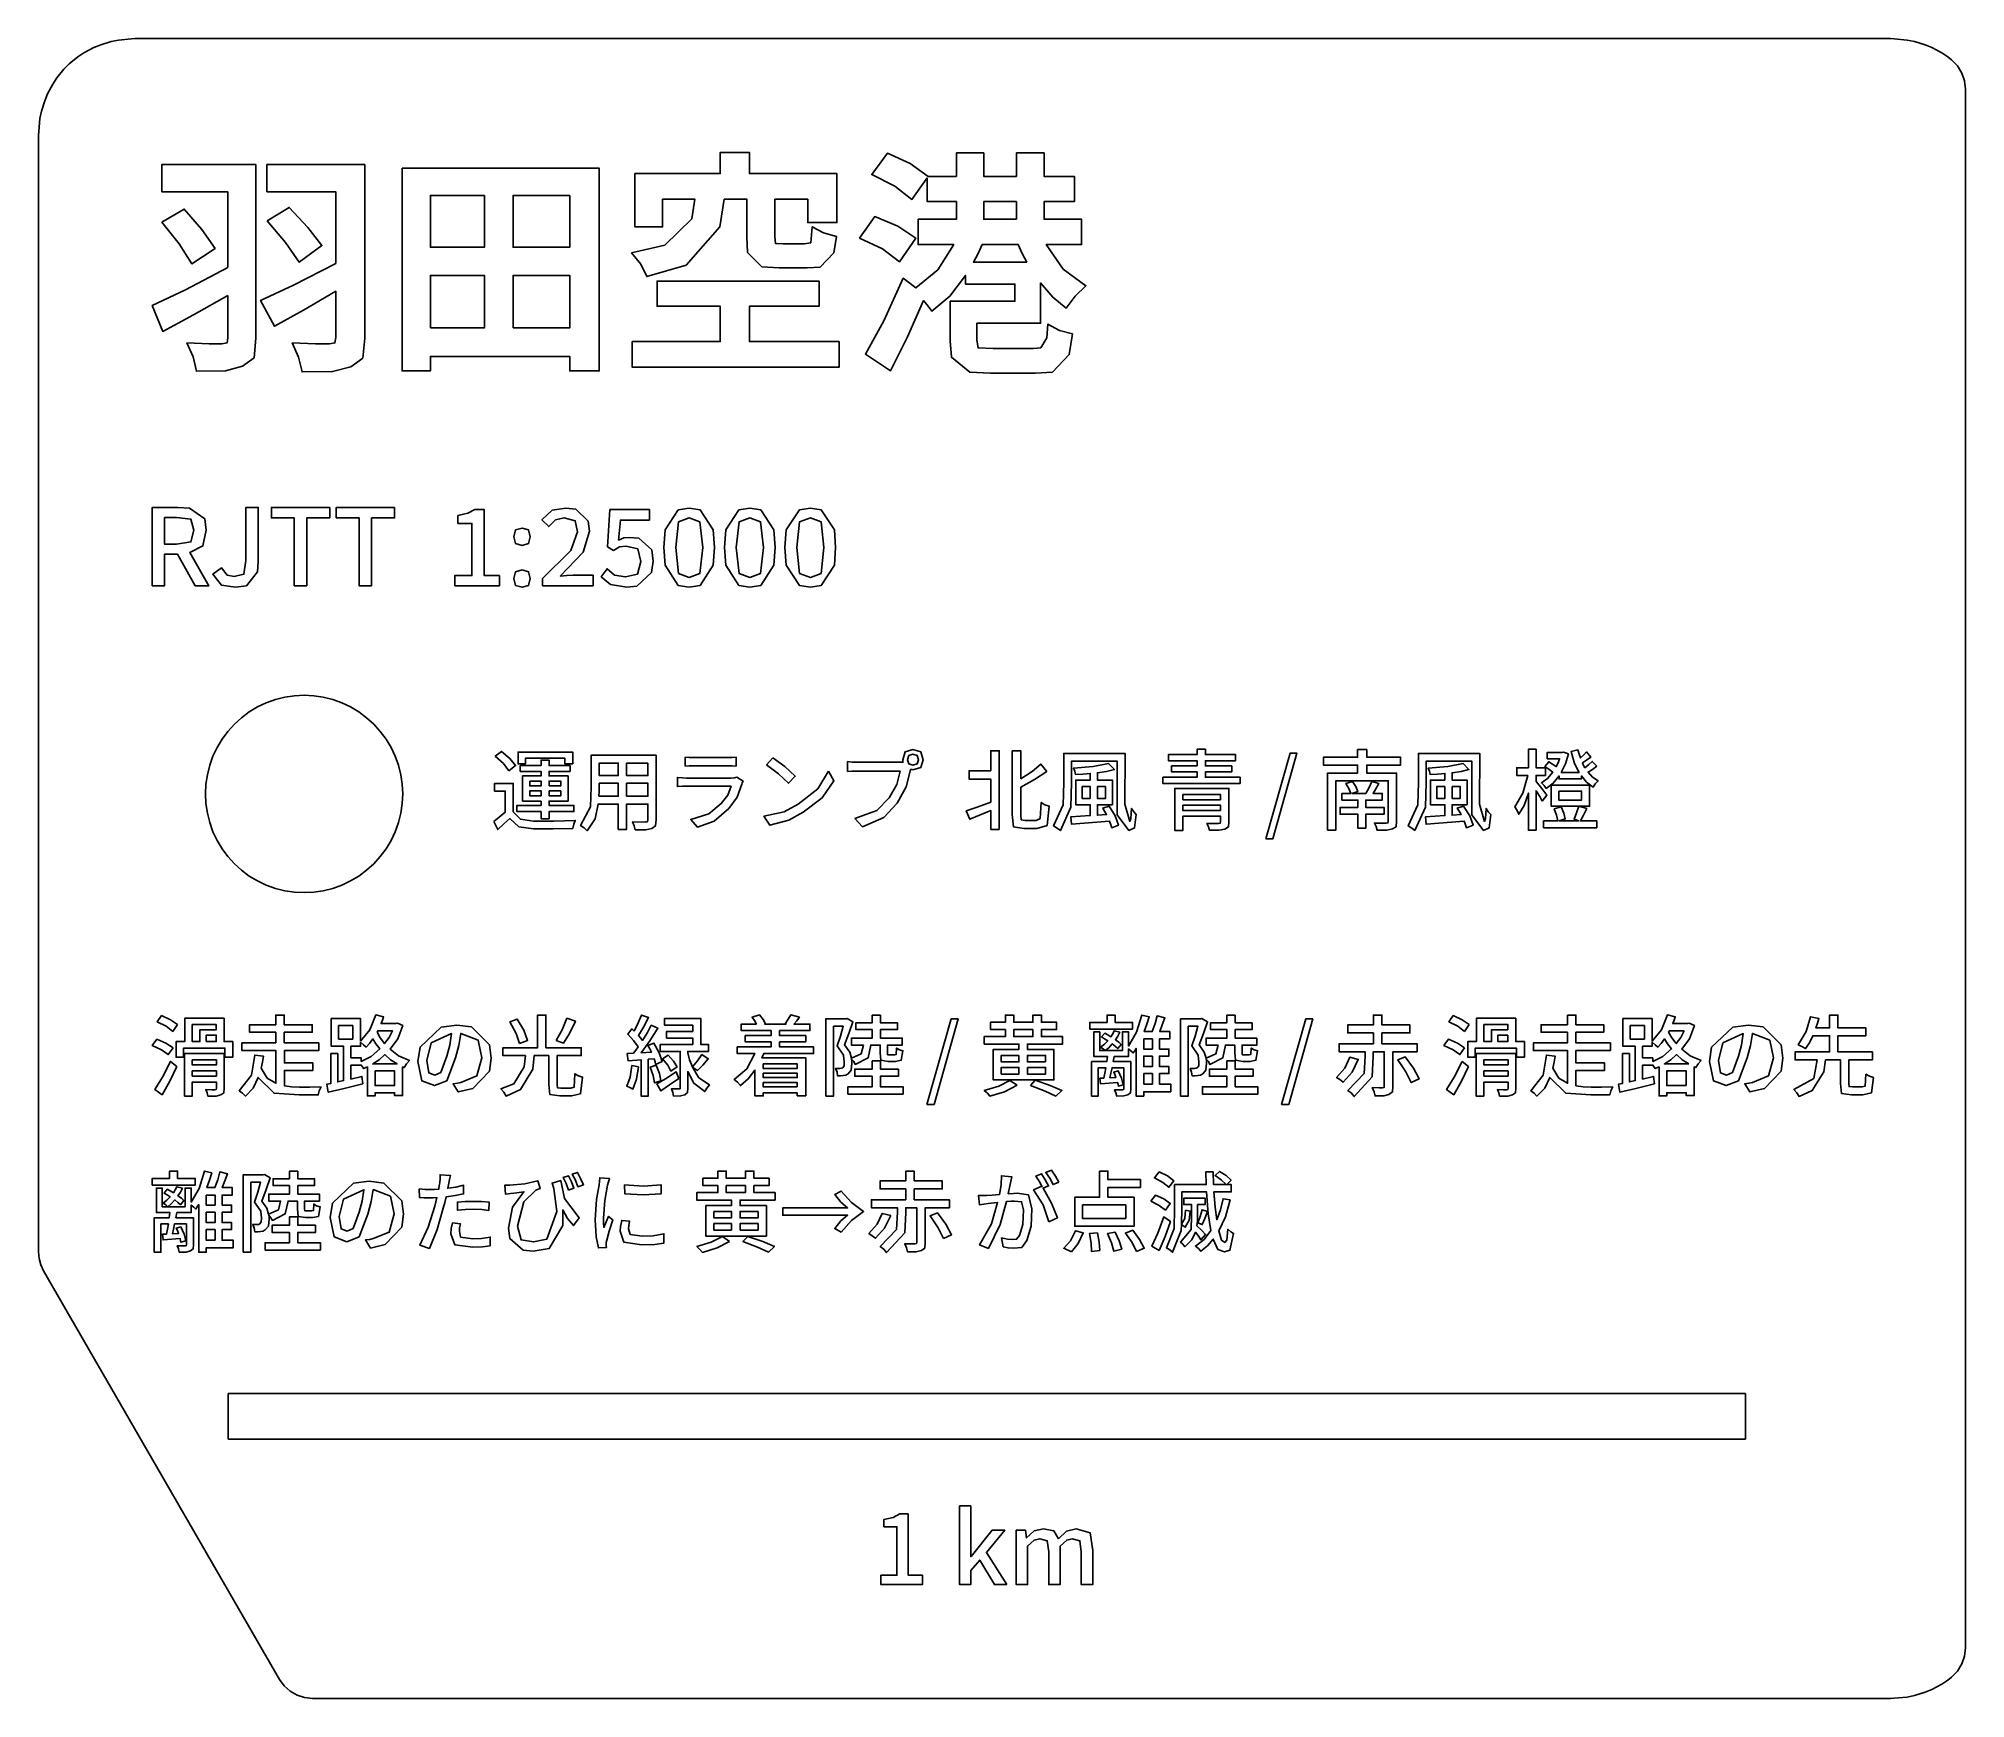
# Model space of a CAD drawing. Header units: millimetres. Extents: x 3 to 53.8, y 3 to 46.7.
import ezdxf

# ---------------------------------------------------------------- set-up
doc = ezdxf.new("R2010")
doc.units = ezdxf.units.MM
doc.layers.add('CUT', color=1, linetype='Continuous')
doc.layers.add('ENGRAVE_DARK', color=7, linetype='Continuous')

msp = doc.modelspace()

# ---------------------------------------------------------------- linework, layer by layer
at = {"layer": 'CUT'}
for points in [[(3.06, 14.43), (3.015, 14.598), (3, 14.772), (3, 44.195), (3.005, 44.293), (3.038, 44.634), (3.077, 44.826), (3.162, 45.106), (3.237, 45.287), (3.375, 45.546), (3.484, 45.709), (3.67, 45.935), (3.808, 46.074), (4.035, 46.26), (4.198, 46.369), (4.456, 46.507), (4.638, 46.582), (4.918, 46.667), (5.11, 46.705), (5.451, 46.739), (5.549, 46.744), (51.823, 46.744), (51.921, 46.739), (52.262, 46.705), (52.454, 46.667), (52.735, 46.582), (52.916, 46.507), (53.174, 46.369), (53.337, 46.26), (53.434, 46.18), (53.588, 46.023), (53.704, 45.835), (53.776, 45.626), (53.8, 45.407), (53.8, 4.337), (53.776, 4.117), (53.704, 3.909), (53.588, 3.721), (53.434, 3.564), (53.337, 3.484), (53.174, 3.375), (52.916, 3.237), (52.735, 3.162), (52.454, 3.077), (52.262, 3.038), (51.921, 3.005), (51.823, 3), (10.221, 3), (10.013, 3.022), (9.814, 3.086), (9.633, 3.191), (9.478, 3.331), (9.355, 3.5), (3.134, 14.272), (3.06, 14.43)], [(12.587, 27.091), (12.55, 27.343), (12.488, 27.591), (12.402, 27.831), (12.293, 28.062), (12.162, 28.281), (12.01, 28.486), (11.838, 28.675), (11.649, 28.846), (11.444, 28.998), (11.226, 29.129), (10.995, 29.238), (10.755, 29.324), (10.507, 29.386), (10.255, 29.424), (10, 29.436), (9.745, 29.424), (9.493, 29.386), (9.245, 29.324), (9.005, 29.238), (8.774, 29.129), (8.556, 28.998), (8.351, 28.846), (8.162, 28.675), (7.99, 28.486), (7.838, 28.281), (7.707, 28.062), (7.598, 27.831), (7.512, 27.591), (7.45, 27.343), (7.413, 27.091), (7.4, 26.836), (7.413, 26.581), (7.45, 26.329), (7.512, 26.081), (7.598, 25.841), (7.707, 25.611), (7.838, 25.392), (7.99, 25.187), (8.162, 24.998), (8.351, 24.826), (8.556, 24.674), (8.774, 24.543), (9.005, 24.434), (9.245, 24.348), (9.493, 24.286), (9.745, 24.249), (10, 24.236), (10.255, 24.249), (10.507, 24.286), (10.755, 24.348), (10.995, 24.434), (11.226, 24.543), (11.444, 24.674), (11.649, 24.826), (11.838, 24.998), (12.01, 25.187), (12.162, 25.392), (12.293, 25.611), (12.402, 25.841), (12.488, 26.081), (12.55, 26.329), (12.587, 26.581), (12.6, 26.836), (12.587, 27.091)]]:
    msp.add_lwpolyline(points, close=True, dxfattribs=at)
at = {"layer": 'ENGRAVE_DARK'}
for points in [[(22.634, 41.332), (23.187, 41.332), (23.357, 41.363), (23.397, 41.785), (23.692, 41.627), (24.036, 41.53), (23.965, 41.098), (23.603, 40.722), (23.261, 40.7), (22.523, 40.7), (22.07, 40.725), (21.693, 41.105), (21.673, 41.518), (21.673, 42.51), (21.079, 42.51), (20.96, 41.781), (20.07, 40.769), (19.033, 40.47), (18.878, 40.802), (18.635, 41.096), (19.514, 41.302), (20.219, 41.995), (20.304, 42.51), (19.454, 42.51), (19.454, 41.778), (18.723, 41.778), (18.723, 43.186), (20.973, 43.186), (20.973, 43.744), (21.742, 43.744), (21.742, 43.186), (24.048, 43.186), (24.048, 41.896), (23.28, 41.896), (23.28, 42.51), (22.412, 42.51), (22.412, 41.524), (22.427, 41.344), (22.634, 41.332)], [(26.429, 43.074), (26.026, 42.504), (25.574, 42.857), (24.966, 43.161), (25.381, 43.719), (25.983, 43.449), (26.454, 43.111), (27.198, 43.111), (27.198, 43.731), (27.917, 43.731), (27.917, 43.111), (28.779, 43.111), (28.779, 43.731), (29.511, 43.731), (29.511, 43.111), (30.31, 43.111), (30.31, 42.448), (29.511, 42.448), (29.511, 41.983), (30.496, 41.983), (30.496, 41.313), (29.566, 41.313), (30.016, 40.669), (30.614, 40.228), (30.326, 39.956), (30.093, 39.639), (29.737, 39.925), (29.418, 40.303), (29.418, 39.243), (27.737, 39.243), (27.737, 38.796), (27.768, 38.592), (28.165, 38.579), (29.232, 38.579), (29.423, 38.589), (29.581, 38.856), (29.609, 39.218), (29.917, 39.054), (30.255, 38.964), (30.175, 38.416), (29.735, 37.953), (29.287, 37.928), (28.097, 37.928), (27.552, 37.952), (27.066, 38.343), (27.036, 38.778), (27.036, 39.819), (28.741, 39.819), (28.741, 40.272), (27.434, 40.272), (27.434, 40.501), (27.024, 39.956), (26.553, 39.559), (26.457, 39.689), (26.33, 39.838), (25.908, 38.886), (25.462, 37.99), (24.799, 38.43), (25.285, 39.302), (25.796, 40.427), (26.132, 40.173), (26.705, 40.653), (27.129, 41.313), (26.187, 41.313), (26.187, 41.983), (27.198, 41.983), (27.198, 42.448), (26.429, 42.448), (26.429, 43.074)], [(7.99, 39.974), (7.088, 39.466), (6.273, 39.026), (6, 39.708), (6.877, 40.126), (7.99, 40.712), (7.99, 42.708), (6.248, 42.708), (6.248, 43.421), (8.728, 43.421), (8.728, 38.852), (8.684, 38.334), (8.381, 38.114), (7.925, 37.987), (7.16, 37.978), (7.076, 38.353), (6.912, 38.722), (7.494, 38.697), (7.829, 38.703), (7.971, 38.722), (7.99, 38.858), (7.99, 39.974)], [(10.836, 38.864), (10.836, 40.086), (9.987, 39.586), (9.224, 39.162), (8.852, 39.844), (9.72, 40.247), (10.836, 40.817), (10.836, 42.708), (9.02, 42.708), (9.02, 43.421), (11.598, 43.421), (11.598, 38.852), (11.552, 38.322), (11.233, 38.096), (10.752, 37.966), (9.95, 37.959), (9.857, 38.346), (9.689, 38.722), (10.303, 38.697), (10.668, 38.703), (10.814, 38.725), (10.836, 38.864)], [(12.585, 43.328), (17.78, 43.328), (17.78, 37.984), (17.005, 37.984), (17.005, 38.368), (13.329, 38.368), (13.329, 37.984), (12.585, 37.984), (12.585, 43.328)], [(6.248, 41.909), (6.843, 42.25), (7.305, 41.71), (7.656, 41.214), (7.041, 40.811), (6.704, 41.332), (6.248, 41.909)], [(9.025, 41.94), (9.609, 42.293), (10.101, 41.766), (10.47, 41.289), (9.869, 40.855), (9.509, 41.369), (9.025, 41.94)], [(14.755, 42.609), (13.329, 42.609), (13.329, 41.245), (14.755, 41.245), (14.755, 42.609)], [(17.005, 42.609), (15.511, 42.609), (15.511, 41.245), (17.005, 41.245), (17.005, 42.609)], [(28.779, 41.983), (28.779, 42.448), (27.917, 42.448), (27.917, 41.983), (28.779, 41.983)], [(25.248, 41.198), (24.644, 41.487), (25.047, 42.051), (25.651, 41.8), (26.125, 41.481), (25.698, 40.861), (25.248, 41.198)], [(29.058, 40.848), (28.931, 41.081), (28.829, 41.313), (27.88, 41.313), (27.774, 41.078), (27.651, 40.848), (29.058, 40.848)], [(13.329, 39.119), (14.755, 39.119), (14.755, 40.501), (13.329, 40.501), (13.329, 39.119)], [(15.511, 39.119), (17.005, 39.119), (17.005, 40.501), (15.511, 40.501), (15.511, 39.119)], [(18.654, 38.759), (20.973, 38.759), (20.973, 39.689), (19.305, 39.689), (19.305, 40.352), (23.577, 40.352), (23.577, 39.689), (21.742, 39.689), (21.742, 38.759), (24.104, 38.759), (24.104, 38.083), (18.654, 38.083), (18.654, 38.759)], [(7.126, 32.324), (6.661, 33.156), (6.325, 33.156), (6.325, 32.324), (6, 32.324), (6, 34.388), (6.675, 34.388), (6.981, 34.369), (7.38, 34.087), (7.42, 33.788), (7.334, 33.374), (6.988, 33.198), (7.492, 32.324), (7.126, 32.324)], [(6.325, 34.124), (6.325, 33.416), (6.636, 33.416), (7.015, 33.478), (7.098, 33.788), (7.015, 34.081), (6.636, 34.124), (6.325, 34.124)], [(8.48, 32.322), (8.195, 32.285), (7.823, 32.343), (7.599, 32.629), (7.825, 32.794), (7.97, 32.604), (8.159, 32.57), (8.416, 32.628), (8.467, 32.985), (8.467, 34.388), (8.794, 34.388), (8.794, 32.957), (8.772, 32.686), (8.48, 32.322)], [(10.676, 34.388), (10.676, 34.113), (10.071, 34.113), (10.071, 32.324), (9.741, 32.324), (9.741, 34.113), (9.139, 34.113), (9.139, 34.388), (10.676, 34.388)], [(12.387, 34.388), (12.387, 34.113), (11.782, 34.113), (11.782, 32.324), (11.451, 32.324), (11.451, 34.113), (10.849, 34.113), (10.849, 34.388), (12.387, 34.388)], [(13.971, 32.324), (13.971, 32.59), (14.425, 32.59), (14.425, 33.968), (14.055, 33.968), (14.055, 34.172), (14.317, 34.232), (14.506, 34.329), (14.75, 34.329), (14.75, 32.59), (15.15, 32.59), (15.15, 32.324), (13.971, 32.324)], [(17.167, 34.338), (17.491, 34.021), (17.522, 33.763), (17.354, 33.211), (16.754, 32.579), (16.927, 32.596), (17.093, 32.601), (17.62, 32.601), (17.62, 32.324), (16.287, 32.324), (16.287, 32.512), (17.033, 33.253), (17.205, 33.746), (17.148, 34.037), (16.858, 34.11), (16.631, 34.058), (16.452, 33.881), (16.27, 34.06), (16.537, 34.311), (16.9, 34.368), (17.167, 34.338)], [(18.16, 33.248), (18, 33.349), (18.062, 34.329), (19.106, 34.329), (19.106, 34.054), (18.342, 34.054), (18.294, 33.528), (18.426, 33.587), (18.577, 33.598), (18.828, 33.574), (19.169, 33.267), (19.204, 32.974), (19.163, 32.669), (18.777, 32.316), (18.51, 32.285), (18.083, 32.352), (17.835, 32.562), (17.989, 32.772), (18.181, 32.604), (18.474, 32.554), (18.791, 32.631), (18.88, 32.962), (18.801, 33.292), (18.488, 33.366), (18.317, 33.346), (18.16, 33.248)], [(20.444, 32.331), (20.156, 32.285), (19.867, 32.331), (19.519, 32.865), (19.487, 33.335), (19.519, 33.801), (19.867, 34.323), (20.156, 34.368), (20.444, 34.323), (20.788, 33.801), (20.82, 33.335), (20.788, 32.865), (20.444, 32.331)], [(20.438, 34.011), (20.156, 34.113), (19.872, 34.011), (19.798, 33.335), (19.872, 32.65), (20.156, 32.542), (20.438, 32.65), (20.512, 33.335), (20.438, 34.011)], [(22.384, 32.865), (22.04, 32.331), (21.752, 32.285), (21.463, 32.331), (21.115, 32.865), (21.083, 33.335), (21.115, 33.801), (21.463, 34.323), (21.752, 34.368), (22.04, 34.323), (22.384, 33.801), (22.416, 33.335), (22.384, 32.865)], [(22.108, 33.335), (22.034, 34.011), (21.752, 34.113), (21.468, 34.011), (21.394, 33.335), (21.468, 32.65), (21.752, 32.542), (22.034, 32.65), (22.108, 33.335)], [(24.012, 33.335), (23.98, 32.865), (23.636, 32.331), (23.348, 32.285), (23.059, 32.331), (22.711, 32.865), (22.679, 33.335), (22.711, 33.801), (23.059, 34.323), (23.348, 34.368), (23.636, 34.323), (23.98, 33.801), (24.012, 33.335)], [(23.63, 32.65), (23.704, 33.335), (23.63, 34.011), (23.348, 34.113), (23.064, 34.011), (22.99, 33.335), (23.064, 32.65), (23.348, 32.542), (23.63, 32.65)], [(15.747, 33.842), (15.917, 33.794), (15.965, 33.612), (15.917, 33.434), (15.747, 33.388), (15.578, 33.434), (15.531, 33.612), (15.578, 33.794), (15.747, 33.842)], [(15.747, 32.741), (15.917, 32.694), (15.965, 32.514), (15.917, 32.334), (15.747, 32.285), (15.578, 32.334), (15.531, 32.514), (15.578, 32.694), (15.747, 32.741)], [(15.398, 27.448), (15.254, 27.641), (15.041, 27.834), (15.207, 27.956), (15.424, 27.774), (15.577, 27.584), (15.398, 27.448)], [(24.45, 27.678), (24.579, 27.673), (25.695, 27.673), (25.74, 27.673), (25.794, 27.678), (25.788, 27.709), (25.787, 27.74), (25.846, 27.945), (26.052, 28.004), (26.258, 27.945), (26.318, 27.74), (26.258, 27.534), (26.052, 27.475), (26.02, 27.477), (25.989, 27.482), (25.98, 27.439), (25.874, 27.022), (25.635, 26.595), (25.282, 26.213), (24.722, 25.971), (24.524, 26.187), (25.103, 26.397), (25.424, 26.735), (25.629, 27.084), (25.711, 27.441), (24.579, 27.441), (24.437, 27.439), (24.331, 27.432), (24.331, 27.689), (24.45, 27.678)], [(28.328, 25.9), (28.103, 25.9), (28.103, 26.401), (27.555, 26.169), (27.457, 26.39), (27.741, 26.488), (28.103, 26.622), (28.103, 27.229), (27.532, 27.229), (27.532, 27.448), (28.103, 27.448), (28.103, 27.975), (28.328, 27.975), (28.328, 25.9)], [(29.584, 27.432), (29.261, 27.213), (28.899, 27.011), (28.899, 26.286), (28.907, 26.152), (29.007, 26.141), (29.301, 26.141), (29.41, 26.19), (29.433, 26.615), (29.533, 26.552), (29.642, 26.516), (29.59, 26.007), (29.322, 25.928), (28.979, 25.928), (28.707, 25.968), (28.671, 26.291), (28.671, 27.972), (28.899, 27.972), (28.899, 27.236), (29.192, 27.431), (29.426, 27.625), (29.584, 27.432)], [(32.871, 27.577), (33.543, 27.577), (33.543, 27.71), (32.788, 27.71), (32.788, 27.876), (33.543, 27.876), (33.543, 28.014), (33.763, 28.014), (33.763, 27.876), (34.557, 27.876), (34.557, 27.71), (33.763, 27.71), (33.763, 27.577), (34.458, 27.577), (34.458, 27.418), (33.763, 27.418), (33.763, 27.275), (34.677, 27.275), (34.677, 27.11), (32.643, 27.11), (32.643, 27.275), (33.543, 27.275), (33.543, 27.418), (32.871, 27.418), (32.871, 27.577)], [(38.529, 26.068), (38.576, 26.074), (38.582, 26.116), (38.582, 27.183), (37.202, 27.183), (37.202, 25.884), (36.983, 25.884), (36.983, 27.386), (37.775, 27.386), (37.775, 27.597), (36.875, 27.597), (36.875, 27.802), (37.775, 27.802), (37.775, 28.007), (38.014, 28.007), (38.014, 27.802), (38.909, 27.802), (38.909, 27.597), (38.014, 27.597), (38.014, 27.386), (38.802, 27.386), (38.802, 26.116), (38.789, 25.972), (38.692, 25.914), (38.543, 25.882), (38.29, 25.882), (38.262, 25.977), (38.216, 26.07), (38.418, 26.064), (38.529, 26.068)], [(42.643, 26.643), (42.578, 26.767), (42.482, 26.921), (42.482, 25.882), (42.28, 25.882), (42.28, 26.859), (42.164, 26.536), (42.025, 26.3), (41.978, 26.4), (41.919, 26.496), (42.127, 26.857), (42.262, 27.326), (41.972, 27.326), (41.972, 27.528), (42.28, 27.528), (42.28, 28.014), (42.482, 28.014), (42.482, 27.528), (42.726, 27.528), (42.726, 27.326), (42.482, 27.326), (42.482, 27.167), (42.636, 26.981), (42.766, 26.806), (42.643, 26.643)], [(44.086, 27.567), (43.966, 27.481), (43.851, 27.411), (43.971, 27.283), (44.118, 27.181), (44.041, 27.106), (43.985, 27.013), (43.811, 27.145), (43.674, 27.312), (43.674, 27.234), (43.085, 27.234), (43.085, 27.314), (42.931, 27.12), (42.747, 26.981), (42.692, 27.059), (42.62, 27.128), (42.782, 27.241), (42.919, 27.409), (42.817, 27.488), (42.71, 27.561), (42.814, 27.687), (42.914, 27.625), (43.011, 27.558), (43.062, 27.657), (43.101, 27.763), (42.773, 27.763), (42.773, 27.933), (43.172, 27.933), (43.207, 27.94), (43.331, 27.894), (43.258, 27.628), (43.143, 27.406), (43.612, 27.406), (43.494, 27.638), (43.402, 27.958), (43.582, 27.995), (43.613, 27.885), (43.647, 27.788), (43.735, 27.87), (43.805, 27.945), (43.925, 27.809), (43.808, 27.723), (43.701, 27.653), (43.734, 27.586), (43.768, 27.526), (43.875, 27.612), (43.959, 27.694), (44.086, 27.567)], [(16.247, 26.647), (15.759, 26.647), (15.759, 27.314), (16.247, 27.314), (16.247, 27.429), (15.699, 27.429), (15.699, 27.586), (16.247, 27.586), (16.247, 27.728), (16.458, 27.728), (16.458, 27.586), (17.015, 27.586), (17.015, 27.429), (16.458, 27.429), (16.458, 27.314), (16.962, 27.314), (16.962, 26.647), (16.458, 26.647), (16.458, 26.535), (17.113, 26.535), (17.113, 26.371), (16.458, 26.371), (16.458, 26.183), (16.247, 26.183), (16.247, 26.371), (15.612, 26.371), (15.612, 26.535), (16.247, 26.535), (16.247, 26.647)], [(17.082, 27.63), (16.877, 27.63), (16.877, 27.777), (15.835, 27.777), (15.835, 27.63), (15.641, 27.63), (15.641, 27.938), (17.082, 27.938), (17.082, 27.63)], [(19.168, 25.928), (19.013, 25.892), (18.731, 25.893), (18.706, 25.996), (18.659, 26.102), (18.885, 26.094), (19.004, 26.098), (19.056, 26.105), (19.064, 26.155), (19.064, 26.569), (18.503, 26.569), (18.503, 25.902), (18.284, 25.902), (18.284, 26.569), (17.753, 26.569), (17.672, 26.184), (17.461, 25.865), (17.384, 25.945), (17.291, 26.008), (17.555, 26.497), (17.567, 27.027), (17.567, 27.855), (19.28, 27.855), (19.28, 26.153), (19.265, 25.994), (19.168, 25.928)], [(17.783, 27.321), (18.284, 27.321), (18.284, 27.648), (17.783, 27.648), (17.783, 27.321)], [(19.064, 27.648), (18.503, 27.648), (18.503, 27.321), (19.064, 27.321), (19.064, 27.648)], [(20.153, 27.797), (20.272, 27.795), (21.166, 27.795), (21.287, 27.797), (21.391, 27.807), (21.391, 27.57), (21.288, 27.576), (21.164, 27.577), (20.272, 27.577), (20.156, 27.576), (20.051, 27.57), (20.051, 27.807), (20.153, 27.797)], [(23.827, 27.436), (23.967, 27.186), (23.661, 26.73), (23.16, 26.353), (22.782, 26.143), (22.28, 26.01), (22.125, 26.247), (22.659, 26.369), (23.029, 26.569), (23.543, 26.969), (23.827, 27.436)], [(22.362, 27.786), (22.673, 27.558), (22.951, 27.305), (22.769, 27.119), (22.507, 27.366), (22.194, 27.607), (22.362, 27.786)], [(25.941, 27.852), (25.909, 27.74), (25.941, 27.629), (26.052, 27.597), (26.163, 27.629), (26.196, 27.74), (26.163, 27.852), (26.052, 27.885), (25.941, 27.852)], [(31.642, 26.566), (31.767, 26.112), (31.8, 26.186), (31.81, 26.454), (31.872, 26.362), (31.937, 26.291), (31.896, 25.94), (31.746, 25.877), (31.439, 26.29), (31.434, 27.701), (30.235, 27.701), (30.235, 27.135), (30.216, 26.485), (29.939, 25.872), (29.857, 25.939), (29.761, 25.992), (30.016, 26.548), (30.028, 27.135), (30.028, 27.903), (31.647, 27.903), (31.642, 26.566)], [(31.212, 27.636), (31.362, 27.48), (31.157, 27.432), (30.916, 27.397), (30.916, 27.202), (31.309, 27.202), (31.309, 26.553), (30.916, 26.553), (30.916, 26.277), (31.155, 26.293), (31.106, 26.383), (31.054, 26.466), (31.222, 26.519), (31.383, 26.258), (31.47, 26.01), (31.293, 25.948), (31.271, 26.025), (31.235, 26.116), (30.233, 26.04), (30.219, 26.236), (30.725, 26.266), (30.725, 26.553), (30.343, 26.553), (30.343, 27.202), (30.725, 27.202), (30.725, 27.377), (30.527, 27.36), (30.336, 27.351), (30.317, 27.434), (30.284, 27.515), (30.803, 27.556), (31.212, 27.636)], [(35.355, 25.658), (35.994, 27.91), (36.176, 27.91), (35.541, 25.658), (35.355, 25.658)], [(39.288, 25.872), (39.206, 25.939), (39.111, 25.992), (39.366, 26.548), (39.377, 27.135), (39.377, 27.903), (40.997, 27.903), (40.991, 26.566), (41.117, 26.112), (41.15, 26.186), (41.16, 26.454), (41.221, 26.362), (41.286, 26.291), (41.245, 25.94), (41.096, 25.877), (40.789, 26.29), (40.783, 27.701), (39.584, 27.701), (39.584, 27.135), (39.565, 26.485), (39.288, 25.872)], [(40.075, 27.202), (40.075, 27.377), (39.877, 27.36), (39.686, 27.351), (39.666, 27.434), (39.633, 27.515), (40.153, 27.556), (40.562, 27.636), (40.711, 27.48), (40.507, 27.432), (40.266, 27.397), (40.266, 27.202), (40.659, 27.202), (40.659, 26.553), (40.266, 26.553), (40.266, 26.277), (40.504, 26.293), (40.455, 26.383), (40.404, 26.466), (40.571, 26.519), (40.732, 26.258), (40.82, 26.01), (40.642, 25.948), (40.621, 26.025), (40.585, 26.116), (39.582, 26.04), (39.569, 26.236), (40.075, 26.266), (40.075, 26.553), (39.693, 26.553), (39.693, 27.202), (40.075, 27.202)], [(15, 26.114), (15.148, 26.222), (15.304, 26.353), (15.304, 26.91), (15.025, 26.91), (15.025, 27.112), (15.513, 27.112), (15.513, 26.369), (15.704, 26.17), (16.053, 26.123), (16.586, 26.115), (17.15, 26.139), (17.109, 26.04), (17.082, 25.928), (16.566, 25.914), (16.051, 25.921), (15.661, 25.97), (15.421, 26.187), (15.271, 26.046), (15.106, 25.898), (15, 26.114)], [(15.948, 27.174), (15.948, 27.05), (16.247, 27.05), (16.247, 27.174), (15.948, 27.174)], [(16.458, 27.05), (16.766, 27.05), (16.766, 27.174), (16.458, 27.174), (16.458, 27.05)], [(17.774, 26.776), (18.284, 26.776), (18.284, 27.119), (17.783, 27.119), (17.783, 27.025), (17.782, 26.905), (17.774, 26.776)], [(18.503, 26.776), (19.064, 26.776), (19.064, 27.119), (18.503, 27.119), (18.503, 26.776)], [(21.198, 26.45), (20.816, 26.115), (20.375, 25.96), (20.195, 26.167), (20.672, 26.31), (21, 26.581), (21.173, 26.803), (21.256, 27.041), (20.085, 27.041), (19.98, 27.04), (19.841, 27.032), (19.841, 27.271), (19.975, 27.258), (20.085, 27.255), (21.263, 27.255), (21.352, 27.259), (21.41, 27.275), (21.573, 27.174), (21.55, 27.132), (21.537, 27.094), (21.42, 26.754), (21.198, 26.45)], [(30.725, 26.721), (30.725, 27.032), (30.513, 27.032), (30.513, 26.721), (30.725, 26.721)], [(31.132, 27.032), (30.916, 27.032), (30.916, 26.721), (31.132, 26.721), (31.132, 27.032)], [(34.382, 26.1), (34.368, 25.967), (34.271, 25.911), (34.123, 25.885), (33.869, 25.884), (33.844, 25.973), (33.803, 26.061), (34.001, 26.056), (34.11, 26.056), (34.155, 26.063), (34.161, 26.102), (34.161, 26.247), (33.17, 26.247), (33.17, 25.875), (32.954, 25.875), (32.954, 26.983), (34.382, 26.983), (34.382, 26.1)], [(37.781, 26.48), (37.781, 26.677), (37.363, 26.677), (37.363, 26.85), (37.595, 26.85), (37.546, 26.98), (37.468, 27.114), (37.641, 27.167), (37.727, 27.033), (37.781, 26.905), (37.623, 26.85), (37.993, 26.85), (38.078, 27.006), (38.147, 27.167), (38.331, 27.112), (38.256, 26.973), (38.181, 26.85), (38.425, 26.85), (38.425, 26.677), (37.988, 26.677), (37.988, 26.48), (38.471, 26.48), (38.471, 26.3), (37.988, 26.3), (37.988, 25.932), (37.781, 25.932), (37.781, 26.3), (37.315, 26.3), (37.315, 26.48), (37.781, 26.48)], [(40.075, 27.032), (39.863, 27.032), (39.863, 26.721), (40.075, 26.721), (40.075, 27.032)], [(40.266, 27.032), (40.266, 26.721), (40.481, 26.721), (40.481, 27.032), (40.266, 27.032)], [(42.878, 27.071), (43.89, 27.071), (43.89, 26.514), (43.603, 26.514), (42.878, 26.514), (42.878, 27.071)], [(16.247, 26.788), (16.247, 26.917), (15.948, 26.917), (15.948, 26.788), (16.247, 26.788)], [(16.766, 26.917), (16.458, 26.917), (16.458, 26.788), (16.766, 26.788), (16.766, 26.917)], [(34.161, 26.684), (34.161, 26.822), (33.17, 26.822), (33.17, 26.684), (34.161, 26.684)], [(34.161, 26.397), (34.161, 26.537), (33.17, 26.537), (33.17, 26.397), (34.161, 26.397)], [(43.211, 26.328), (43.249, 26.178), (43.092, 26.128), (43.603, 26.128), (43.481, 26.169), (43.55, 26.337), (43.603, 26.514), (43.814, 26.45), (43.728, 26.274), (43.651, 26.128), (44.079, 26.128), (44.079, 25.944), (42.676, 25.944), (42.676, 26.128), (43.053, 26.128), (43.021, 26.278), (42.957, 26.44), (43.138, 26.496), (43.211, 26.328)], [(43.076, 26.91), (43.076, 26.677), (43.681, 26.677), (43.681, 26.91), (43.076, 26.91)], [(6.665, 20.757), (6.538, 20.578), (6.364, 20.716), (6.129, 20.835), (6.246, 20.994), (6.482, 20.886), (6.665, 20.757)], [(7.912, 19.899), (7.912, 20.139), (6.826, 20.139), (6.826, 19.899), (6.626, 19.899), (6.626, 20.309), (6.854, 20.309), (6.854, 20.927), (7.893, 20.927), (7.893, 20.309), (8.121, 20.309), (8.121, 19.899), (7.912, 19.899)], [(9.255, 20.277), (9.255, 20.555), (8.562, 20.555), (8.562, 20.755), (9.255, 20.755), (9.255, 21.008), (9.478, 21.008), (9.478, 20.755), (10.214, 20.755), (10.214, 20.555), (9.478, 20.555), (9.478, 20.277), (10.386, 20.277), (10.386, 20.074), (9.48, 20.074), (9.48, 19.748), (10.235, 19.748), (10.235, 19.552), (9.48, 19.552), (9.48, 19.145), (9.672, 19.116), (9.882, 19.113), (10.154, 19.113), (10.451, 19.117), (10.401, 19.016), (10.373, 18.906), (9.871, 18.906), (9.21, 18.947), (8.788, 19.366), (8.658, 19.082), (8.452, 18.874), (8.377, 18.948), (8.291, 19.014), (8.616, 19.422), (8.702, 19.955), (8.93, 19.927), (8.904, 19.772), (8.868, 19.614), (9.025, 19.348), (9.257, 19.214), (9.257, 20.074), (8.36, 20.074), (8.36, 20.277), (9.255, 20.277)], [(11.488, 20.325), (11.735, 20.62), (11.891, 21.013), (12.098, 20.962), (12.066, 20.872), (12.031, 20.783), (12.424, 20.783), (12.463, 20.792), (12.601, 20.732), (12.47, 20.387), (12.27, 20.111), (12.493, 19.933), (12.776, 19.81), (12.701, 19.726), (12.64, 19.626), (12.596, 19.644), (12.596, 18.887), (12.387, 18.887), (12.387, 18.963), (11.872, 18.963), (11.872, 18.88), (11.672, 18.88), (11.672, 19.644), (11.571, 19.598), (11.546, 19.64), (11.508, 19.69), (11.237, 19.69), (11.237, 19.324), (11.527, 19.391), (11.548, 19.198), (11.059, 19.077), (10.637, 18.977), (10.6, 19.186), (10.71, 19.207), (10.71, 19.994), (10.89, 19.994), (10.89, 19.246), (11.042, 19.281), (11.042, 20.187), (10.718, 20.187), (10.718, 20.918), (11.488, 20.918), (11.488, 20.325)], [(17.289, 18.932), (17.052, 18.88), (16.741, 18.88), (16.482, 18.915), (16.453, 19.177), (16.453, 19.941), (16.069, 19.941), (16.028, 19.584), (15.708, 19.044), (15.327, 18.874), (15.27, 18.975), (15.191, 19.062), (15.534, 19.201), (15.806, 19.645), (15.837, 19.941), (15.244, 19.941), (15.244, 20.148), (16.157, 20.148), (16.157, 21.01), (16.378, 21.01), (16.378, 20.148), (17.309, 20.148), (17.309, 19.941), (16.672, 19.941), (16.672, 19.179), (16.679, 19.092), (16.769, 19.085), (17.033, 19.085), (17.123, 19.112), (17.141, 19.462), (17.234, 19.407), (17.342, 19.373), (17.289, 18.932)], [(15.683, 20.258), (15.59, 20.528), (15.425, 20.831), (15.621, 20.904), (15.792, 20.613), (15.893, 20.341), (15.683, 20.258)], [(16.647, 20.339), (16.803, 20.619), (16.928, 20.925), (17.155, 20.847), (16.995, 20.528), (16.836, 20.267), (16.647, 20.339)], [(18.705, 20.589), (18.812, 20.803), (18.894, 21.01), (19.082, 20.941), (18.952, 20.687), (18.82, 20.467), (18.876, 20.403), (18.921, 20.341), (19.05, 20.553), (19.151, 20.743), (19.331, 20.661), (19.117, 20.332), (18.883, 20.017), (19.156, 20.03), (19.112, 20.122), (19.067, 20.205), (19.223, 20.27), (19.361, 20.017), (19.439, 19.787), (19.269, 19.711), (19.254, 19.778), (19.228, 19.856), (19.076, 19.844), (19.076, 18.876), (18.887, 18.876), (18.887, 19.83), (18.542, 19.805), (18.517, 19.996), (18.682, 20.005), (18.744, 20.085), (18.806, 20.173), (18.685, 20.343), (18.533, 20.504), (18.643, 20.649), (18.705, 20.589)], [(19.389, 20.237), (20.246, 20.237), (20.246, 20.405), (19.559, 20.405), (19.559, 20.578), (20.246, 20.578), (20.246, 20.741), (19.506, 20.741), (19.506, 20.921), (20.458, 20.921), (20.458, 20.237), (20.658, 20.237), (20.658, 20.053), (20.117, 20.053), (20.117, 20.017), (20.161, 19.833), (20.24, 19.646), (20.373, 19.8), (20.49, 19.968), (20.654, 19.86), (20.509, 19.687), (20.368, 19.545), (20.244, 19.635), (20.406, 19.357), (20.692, 19.168), (20.62, 19.087), (20.562, 18.991), (20.278, 19.213), (20.117, 19.518), (20.117, 19.094), (20.111, 18.967), (20.037, 18.91), (19.925, 18.877), (19.743, 18.876), (19.723, 18.969), (19.685, 19.064), (19.815, 19.062), (19.883, 19.062), (19.913, 19.067), (19.918, 19.097), (19.918, 20.053), (19.389, 20.053), (19.389, 20.237)], [(21.93, 20.773), (21.877, 20.864), (21.812, 20.95), (22.003, 21.015), (22.102, 20.896), (22.164, 20.78), (22.146, 20.773), (22.707, 20.773), (22.686, 20.78), (22.766, 20.898), (22.829, 21.017), (23.061, 20.953), (22.988, 20.857), (22.916, 20.773), (23.337, 20.773), (23.337, 20.601), (22.535, 20.601), (22.535, 20.467), (23.227, 20.467), (23.227, 20.304), (22.535, 20.304), (22.535, 20.171), (23.434, 20.171), (23.434, 19.996), (22.121, 19.996), (22.07, 19.879), (23.227, 19.879), (23.227, 18.883), (23.002, 18.883), (23.002, 18.956), (22.105, 18.956), (22.105, 18.878), (21.888, 18.878), (21.888, 19.559), (21.71, 19.327), (21.502, 19.152), (21.429, 19.237), (21.339, 19.313), (21.672, 19.591), (21.884, 19.996), (21.419, 19.996), (21.419, 20.171), (22.312, 20.171), (22.312, 20.304), (21.633, 20.304), (21.633, 20.467), (22.312, 20.467), (22.312, 20.601), (21.525, 20.601), (21.525, 20.773), (21.93, 20.773)], [(25.4, 19.789), (25.207, 19.817), (25.189, 20.014), (25.189, 20.219), (24.94, 20.219), (24.869, 19.882), (24.529, 19.708), (24.492, 19.782), (24.432, 19.851), (24.44, 19.794), (24.441, 19.741), (24.426, 19.558), (24.343, 19.46), (24.286, 19.429), (24.216, 19.416), (24.143, 19.409), (24.062, 19.412), (24.051, 19.507), (24.012, 19.605), (24.076, 19.6), (24.129, 19.6), (24.167, 19.606), (24.2, 19.623), (24.236, 19.673), (24.242, 19.768), (24.223, 19.955), (24.055, 20.196), (24.141, 20.456), (24.216, 20.716), (23.961, 20.716), (23.961, 18.876), (23.759, 18.876), (23.759, 20.911), (24.29, 20.911), (24.322, 20.921), (24.469, 20.835), (24.363, 20.523), (24.248, 20.221), (24.384, 20.034), (24.43, 19.872), (24.69, 19.985), (24.745, 20.219), (24.432, 20.219), (24.432, 20.405), (24.98, 20.405), (24.98, 20.626), (24.549, 20.626), (24.549, 20.808), (24.98, 20.808), (24.98, 21.006), (25.196, 21.006), (25.196, 20.808), (25.642, 20.808), (25.642, 20.626), (25.196, 20.626), (25.196, 20.405), (25.771, 20.405), (25.771, 20.219), (25.38, 20.219), (25.38, 20.017), (25.383, 19.965), (25.43, 19.961), (25.566, 19.961), (25.611, 19.972), (25.619, 20.139), (25.696, 20.095), (25.789, 20.067), (25.744, 19.818), (25.591, 19.789), (25.4, 19.789)], [(26.422, 18.655), (27.061, 20.907), (27.243, 20.907), (26.608, 18.655), (26.422, 18.655)], [(28.094, 20.628), (28.094, 20.822), (28.489, 20.822), (28.489, 21.01), (28.71, 21.01), (28.71, 20.822), (29.214, 20.822), (29.214, 21.01), (29.437, 21.01), (29.437, 20.822), (29.839, 20.822), (29.839, 20.628), (29.437, 20.628), (29.437, 20.444), (29.996, 20.444), (29.996, 20.244), (29.072, 20.244), (29.072, 20.102), (29.768, 20.102), (29.768, 19.299), (28.17, 19.299), (28.17, 20.102), (28.846, 20.102), (28.846, 20.244), (27.93, 20.244), (27.93, 20.444), (28.489, 20.444), (28.489, 20.628), (28.094, 20.628)], [(30.714, 20.642), (30.714, 20.817), (31.169, 20.817), (31.169, 21.01), (31.38, 21.01), (31.38, 20.817), (31.843, 20.817), (31.843, 20.642), (30.714, 20.642)], [(31.794, 19.782), (31.794, 19.069), (31.786, 18.959), (31.717, 18.906), (31.608, 18.877), (31.424, 18.876), (31.405, 18.96), (31.369, 19.041), (31.506, 19.039), (31.576, 19.041), (31.607, 19.045), (31.611, 19.071), (31.611, 19.619), (31.3, 19.619), (31.271, 19.482), (31.243, 19.359), (31.404, 19.368), (31.376, 19.44), (31.346, 19.508), (31.466, 19.541), (31.551, 19.348), (31.594, 19.175), (31.468, 19.136), (31.46, 19.18), (31.447, 19.232), (30.996, 19.198), (30.981, 19.345), (31.086, 19.35), (31.113, 19.477), (31.137, 19.619), (30.939, 19.619), (30.939, 18.874), (30.762, 18.874), (30.762, 19.782), (31.162, 19.782), (31.178, 19.918), (30.82, 19.918), (30.82, 20.564), (30.976, 20.564), (30.976, 20.072), (31.119, 20.072), (31.576, 20.072), (31.576, 20.564), (31.737, 20.564), (31.737, 20.194), (31.949, 20.556), (32.085, 21.01), (32.28, 20.964), (32.221, 20.768), (32.151, 20.576), (32.363, 20.576), (32.437, 20.784), (32.489, 20.987), (32.694, 20.939), (32.626, 20.751), (32.558, 20.576), (32.823, 20.576), (32.823, 20.38), (32.551, 20.38), (32.551, 20.113), (32.802, 20.113), (32.802, 19.927), (32.551, 19.927), (32.551, 19.653), (32.802, 19.653), (32.802, 19.467), (32.551, 19.467), (32.551, 19.189), (32.848, 19.189), (32.848, 18.989), (32.135, 18.989), (32.135, 18.874), (31.937, 18.874), (31.937, 20.129), (31.899, 20.066), (31.859, 20.01), (31.807, 20.059), (31.737, 20.116), (31.737, 19.918), (31.36, 19.918), (31.334, 19.782), (31.794, 19.782)], [(35.121, 20.405), (35.121, 20.219), (34.73, 20.219), (34.73, 20.017), (34.733, 19.965), (34.78, 19.961), (34.916, 19.961), (34.961, 19.972), (34.969, 20.139), (35.046, 20.095), (35.139, 20.067), (35.094, 19.818), (34.941, 19.789), (34.75, 19.789), (34.557, 19.817), (34.538, 20.014), (34.538, 20.219), (34.29, 20.219), (34.219, 19.882), (33.879, 19.708), (33.842, 19.782), (33.782, 19.851), (33.79, 19.794), (33.791, 19.741), (33.776, 19.558), (33.692, 19.46), (33.636, 19.429), (33.565, 19.416), (33.492, 19.409), (33.411, 19.412), (33.4, 19.507), (33.361, 19.605), (33.425, 19.6), (33.478, 19.6), (33.516, 19.606), (33.549, 19.623), (33.585, 19.673), (33.591, 19.768), (33.573, 19.955), (33.404, 20.196), (33.491, 20.456), (33.565, 20.716), (33.31, 20.716), (33.31, 18.876), (33.108, 18.876), (33.108, 20.911), (33.639, 20.911), (33.672, 20.921), (33.819, 20.835), (33.713, 20.523), (33.598, 20.221), (33.734, 20.034), (33.779, 19.872), (34.039, 19.985), (34.095, 20.219), (33.782, 20.219), (33.782, 20.405), (34.329, 20.405), (34.329, 20.626), (33.899, 20.626), (33.899, 20.808), (34.329, 20.808), (34.329, 21.006), (34.546, 21.006), (34.546, 20.808), (34.992, 20.808), (34.992, 20.626), (34.546, 20.626), (34.546, 20.405), (35.121, 20.405)], [(35.958, 18.655), (35.771, 18.655), (36.411, 20.907), (36.593, 20.907), (35.958, 18.655)], [(38.479, 19.133), (38.479, 20.044), (38.189, 20.044), (38.189, 19.922), (38.163, 19.382), (37.685, 18.862), (37.612, 18.948), (37.519, 19.021), (37.95, 19.472), (37.97, 19.927), (37.97, 20.044), (37.285, 20.044), (37.285, 20.254), (38.191, 20.254), (38.191, 20.541), (37.515, 20.541), (37.515, 20.75), (38.191, 20.75), (38.191, 21.008), (38.414, 21.008), (38.414, 20.75), (39.152, 20.75), (39.152, 20.541), (38.414, 20.541), (38.414, 20.254), (39.341, 20.254), (39.341, 20.044), (38.706, 20.044), (38.706, 19.131), (38.695, 18.983), (38.602, 18.917), (38.463, 18.881), (38.237, 18.878), (38.209, 18.989), (38.163, 19.097), (38.339, 19.092), (38.433, 19.094), (38.473, 19.1), (38.479, 19.133)], [(40.716, 20.757), (40.59, 20.578), (40.415, 20.716), (40.181, 20.835), (40.298, 20.994), (40.533, 20.886), (40.716, 20.757)], [(42.172, 20.309), (42.172, 19.899), (41.963, 19.899), (41.963, 20.139), (40.877, 20.139), (40.877, 19.899), (40.677, 19.899), (40.677, 20.309), (40.905, 20.309), (40.905, 20.927), (41.944, 20.927), (41.944, 20.309), (42.172, 20.309)], [(43.306, 21.008), (43.529, 21.008), (43.529, 20.755), (44.265, 20.755), (44.265, 20.555), (43.529, 20.555), (43.529, 20.277), (44.438, 20.277), (44.438, 20.074), (43.531, 20.074), (43.531, 19.748), (44.286, 19.748), (44.286, 19.552), (43.531, 19.552), (43.531, 19.145), (43.724, 19.116), (43.934, 19.113), (44.205, 19.113), (44.502, 19.117), (44.453, 19.016), (44.424, 18.906), (43.922, 18.906), (43.261, 18.947), (42.839, 19.366), (42.709, 19.082), (42.504, 18.874), (42.429, 18.948), (42.343, 19.014), (42.668, 19.422), (42.754, 19.955), (42.982, 19.927), (42.955, 19.772), (42.92, 19.614), (43.076, 19.348), (43.309, 19.214), (43.309, 20.074), (42.412, 20.074), (42.412, 20.277), (43.306, 20.277), (43.306, 20.555), (42.614, 20.555), (42.614, 20.755), (43.306, 20.755), (43.306, 21.008)], [(46.118, 20.872), (46.082, 20.783), (46.475, 20.783), (46.514, 20.792), (46.653, 20.732), (46.521, 20.387), (46.322, 20.111), (46.545, 19.933), (46.828, 19.81), (46.753, 19.726), (46.692, 19.626), (46.648, 19.644), (46.648, 18.887), (46.439, 18.887), (46.439, 18.963), (45.923, 18.963), (45.923, 18.88), (45.724, 18.88), (45.724, 19.644), (45.622, 19.598), (45.597, 19.64), (45.56, 19.69), (45.289, 19.69), (45.289, 19.324), (45.578, 19.391), (45.599, 19.198), (45.11, 19.077), (44.689, 18.977), (44.651, 19.186), (44.762, 19.207), (44.762, 19.994), (44.942, 19.994), (44.942, 19.246), (45.093, 19.281), (45.093, 20.187), (44.769, 20.187), (44.769, 20.918), (45.54, 20.918), (45.54, 20.325), (45.787, 20.62), (45.942, 21.013), (46.149, 20.962), (46.118, 20.872)], [(51.347, 19.828), (50.726, 19.828), (50.726, 19.202), (50.734, 19.123), (50.822, 19.117), (51.073, 19.117), (51.158, 19.14), (51.175, 19.451), (51.268, 19.397), (51.372, 19.363), (51.322, 18.957), (51.091, 18.91), (50.792, 18.91), (50.536, 18.945), (50.508, 19.202), (50.508, 19.828), (50.114, 19.828), (50.068, 19.515), (49.759, 19.025), (49.412, 18.864), (49.356, 18.963), (49.277, 19.051), (49.8, 19.342), (49.889, 19.828), (49.309, 19.828), (49.309, 20.037), (50.218, 20.037), (50.218, 20.463), (49.776, 20.463), (49.689, 20.278), (49.583, 20.127), (49.489, 20.182), (49.392, 20.226), (49.603, 20.573), (49.714, 20.967), (49.935, 20.923), (49.899, 20.8), (49.856, 20.672), (50.218, 20.672), (50.218, 21.01), (50.439, 21.01), (50.439, 20.672), (51.175, 20.672), (51.175, 20.463), (50.439, 20.463), (50.439, 20.037), (51.347, 20.037), (51.347, 19.828)], [(6.545, 20.148), (6.419, 19.966), (6.24, 20.096), (6, 20.21), (6.12, 20.373), (6.358, 20.272), (6.545, 20.148)], [(7.051, 20.757), (7.051, 20.309), (7.256, 20.309), (7.256, 20.624), (7.686, 20.624), (7.686, 20.757), (7.051, 20.757)], [(7.421, 20.309), (7.686, 20.309), (7.686, 20.484), (7.421, 20.484), (7.421, 20.309)], [(10.911, 20.732), (10.911, 20.375), (11.285, 20.375), (11.285, 20.732), (10.911, 20.732)], [(11.237, 19.881), (11.508, 19.881), (11.508, 19.787), (11.767, 19.918), (11.996, 20.116), (11.895, 20.248), (11.814, 20.382), (11.727, 20.263), (11.635, 20.164), (11.571, 20.227), (11.488, 20.293), (11.488, 20.187), (11.237, 20.187), (11.237, 19.881)], [(11.923, 20.557), (12.008, 20.407), (12.125, 20.258), (12.242, 20.418), (12.33, 20.596), (11.943, 20.596), (11.923, 20.557)], [(13.761, 19.279), (13.438, 19.15), (13.106, 19.276), (13.001, 19.787), (13.058, 20.164), (13.612, 20.688), (14.03, 20.743), (14.418, 20.695), (14.887, 20.225), (14.931, 19.876), (14.892, 19.533), (14.452, 19.073), (14.064, 18.982), (13.928, 19.198), (14.041, 19.211), (14.133, 19.23), (14.558, 19.405), (14.689, 19.883), (14.588, 20.349), (14.133, 20.525), (14.081, 20.206), (13.995, 19.879), (13.761, 19.279)], [(13.841, 20.213), (13.889, 20.52), (13.354, 20.274), (13.233, 19.81), (13.29, 19.484), (13.445, 19.423), (13.603, 19.498), (13.762, 19.927), (13.841, 20.213)], [(29.214, 20.628), (28.71, 20.628), (28.71, 20.444), (29.214, 20.444), (29.214, 20.628)], [(31.39, 20.183), (31.305, 20.249), (31.214, 20.15), (31.119, 20.072), (31.066, 20.12), (30.999, 20.166), (31.098, 20.24), (31.188, 20.332), (31.103, 20.386), (31.022, 20.433), (31.107, 20.53), (31.186, 20.486), (31.27, 20.438), (31.32, 20.515), (31.36, 20.596), (31.505, 20.559), (31.453, 20.456), (31.39, 20.359), (31.478, 20.294), (31.544, 20.235), (31.452, 20.125), (31.39, 20.183)], [(32.367, 20.38), (32.135, 20.38), (32.135, 20.113), (32.367, 20.113), (32.367, 20.38)], [(40.597, 20.148), (40.47, 19.966), (40.292, 20.096), (40.052, 20.21), (40.171, 20.373), (40.409, 20.272), (40.597, 20.148)], [(41.737, 20.624), (41.737, 20.757), (41.103, 20.757), (41.103, 20.309), (41.308, 20.309), (41.308, 20.624), (41.737, 20.624)], [(41.737, 20.484), (41.473, 20.484), (41.473, 20.309), (41.737, 20.309), (41.737, 20.484)], [(45.337, 20.375), (45.337, 20.732), (44.962, 20.732), (44.962, 20.375), (45.337, 20.375)], [(45.56, 19.881), (45.56, 19.787), (45.819, 19.918), (46.048, 20.116), (45.947, 20.248), (45.866, 20.382), (45.779, 20.263), (45.686, 20.164), (45.622, 20.227), (45.54, 20.293), (45.54, 20.187), (45.289, 20.187), (45.289, 19.881), (45.56, 19.881)], [(46.381, 20.596), (45.995, 20.596), (45.974, 20.557), (46.059, 20.407), (46.176, 20.258), (46.294, 20.418), (46.381, 20.596)], [(48.081, 20.743), (48.47, 20.695), (48.939, 20.225), (48.982, 19.876), (48.944, 19.533), (48.503, 19.073), (48.116, 18.982), (47.98, 19.198), (48.093, 19.211), (48.185, 19.23), (48.61, 19.405), (48.741, 19.883), (48.64, 20.349), (48.185, 20.525), (48.133, 20.206), (48.047, 19.879), (47.813, 19.279), (47.49, 19.15), (47.157, 19.276), (47.053, 19.787), (47.109, 20.164), (47.664, 20.688), (48.081, 20.743)], [(47.406, 20.274), (47.285, 19.81), (47.341, 19.484), (47.497, 19.423), (47.654, 19.498), (47.814, 19.927), (47.892, 20.213), (47.94, 20.52), (47.406, 20.274)], [(7.68, 18.875), (7.465, 18.874), (7.445, 18.961), (7.408, 19.046), (7.565, 19.041), (7.649, 19.041), (7.685, 19.048), (7.69, 19.081), (7.69, 19.244), (7.051, 19.244), (7.051, 18.874), (6.849, 18.874), (6.849, 19.998), (7.893, 19.998), (7.893, 19.081), (7.884, 18.957), (7.803, 18.903), (7.68, 18.875)], [(7.051, 19.83), (7.051, 19.697), (7.69, 19.697), (7.69, 19.83), (7.051, 19.83)], [(11.979, 19.829), (11.81, 19.72), (12.452, 19.72), (12.279, 19.833), (12.132, 19.966), (11.979, 19.829)], [(19.834, 19.644), (19.673, 19.534), (19.586, 19.69), (19.45, 19.853), (19.602, 19.952), (19.741, 19.797), (19.834, 19.644)], [(28.846, 19.945), (28.382, 19.945), (28.382, 19.775), (28.846, 19.775), (28.846, 19.945)], [(29.55, 19.775), (29.55, 19.945), (29.072, 19.945), (29.072, 19.775), (29.55, 19.775)], [(32.367, 19.927), (32.135, 19.927), (32.135, 19.653), (32.367, 19.653), (32.367, 19.927)], [(37.63, 19.508), (37.393, 19.239), (37.309, 19.307), (37.22, 19.363), (37.441, 19.607), (37.572, 19.897), (37.793, 19.84), (37.63, 19.508)], [(39.048, 19.514), (38.832, 19.828), (39.026, 19.913), (39.246, 19.612), (39.399, 19.331), (39.189, 19.23), (39.048, 19.514)], [(41.944, 19.998), (41.944, 19.081), (41.935, 18.957), (41.855, 18.903), (41.732, 18.875), (41.517, 18.874), (41.496, 18.961), (41.459, 19.046), (41.617, 19.041), (41.701, 19.041), (41.736, 19.048), (41.742, 19.081), (41.742, 19.244), (41.103, 19.244), (41.103, 18.874), (40.9, 18.874), (40.9, 19.998), (41.944, 19.998)], [(41.742, 19.697), (41.742, 19.83), (41.103, 19.83), (41.103, 19.697), (41.742, 19.697)], [(46.503, 19.72), (46.331, 19.833), (46.184, 19.966), (46.03, 19.829), (45.862, 19.72), (46.503, 19.72)], [(6.644, 19.653), (6.459, 19.267), (6.258, 18.908), (6.069, 19.046), (6.268, 19.373), (6.478, 19.787), (6.644, 19.653)], [(7.69, 19.538), (7.051, 19.538), (7.051, 19.403), (7.69, 19.403), (7.69, 19.538)], [(11.872, 19.536), (11.872, 19.152), (12.387, 19.152), (12.387, 19.536), (11.872, 19.536)], [(18.818, 19.649), (18.764, 19.318), (18.668, 19.058), (18.591, 19.101), (18.507, 19.136), (18.596, 19.377), (18.638, 19.679), (18.818, 19.649)], [(19.367, 19.472), (19.404, 19.274), (19.241, 19.221), (19.207, 19.421), (19.128, 19.639), (19.285, 19.688), (19.367, 19.472)], [(19.878, 19.34), (19.637, 19.167), (19.409, 19.009), (19.303, 19.193), (19.527, 19.327), (19.811, 19.511), (19.878, 19.34)], [(22.105, 19.72), (22.105, 19.605), (23.002, 19.605), (23.002, 19.72), (22.105, 19.72)], [(22.105, 19.476), (22.105, 19.363), (23.002, 19.363), (23.002, 19.476), (22.105, 19.476)], [(25.67, 19.584), (25.67, 19.396), (25.196, 19.396), (25.196, 19.12), (25.794, 19.12), (25.794, 18.926), (24.336, 18.926), (24.336, 19.12), (24.98, 19.12), (24.98, 19.396), (24.52, 19.396), (24.52, 19.584), (24.98, 19.584), (24.98, 19.803), (25.196, 19.803), (25.196, 19.584), (25.67, 19.584)], [(28.382, 19.455), (28.846, 19.455), (28.846, 19.628), (28.382, 19.628), (28.382, 19.455)], [(29.072, 19.628), (29.072, 19.455), (29.55, 19.455), (29.55, 19.628), (29.072, 19.628)], [(32.135, 19.189), (32.367, 19.189), (32.367, 19.467), (32.135, 19.467), (32.135, 19.189)], [(34.546, 19.12), (35.144, 19.12), (35.144, 18.926), (33.685, 18.926), (33.685, 19.12), (34.329, 19.12), (34.329, 19.396), (33.869, 19.396), (33.869, 19.584), (34.329, 19.584), (34.329, 19.803), (34.546, 19.803), (34.546, 19.584), (35.019, 19.584), (35.019, 19.396), (34.546, 19.396), (34.546, 19.12)], [(40.53, 19.787), (40.695, 19.653), (40.51, 19.267), (40.309, 18.908), (40.12, 19.046), (40.319, 19.373), (40.53, 19.787)], [(41.103, 19.403), (41.742, 19.403), (41.742, 19.538), (41.103, 19.538), (41.103, 19.403)], [(46.439, 19.152), (46.439, 19.536), (45.923, 19.536), (45.923, 19.152), (46.439, 19.152)], [(23.002, 19.115), (23.002, 19.232), (22.105, 19.232), (22.105, 19.115), (23.002, 19.115)], [(28.798, 19.159), (28.465, 18.987), (28.083, 18.869), (28.015, 18.947), (27.933, 19.023), (28.316, 19.137), (28.609, 19.288), (28.798, 19.159)], [(29.149, 19.152), (29.274, 19.29), (29.669, 19.153), (29.98, 19.023), (29.823, 18.876), (29.536, 19.008), (29.149, 19.152)], [(6.667, 16.704), (7.13, 16.704), (7.13, 16.53), (6, 16.53), (6, 16.704), (6.455, 16.704), (6.455, 16.898), (6.667, 16.898), (6.667, 16.704)], [(6.587, 15.506), (6.558, 15.369), (6.529, 15.246), (6.69, 15.255), (6.663, 15.328), (6.632, 15.396), (6.752, 15.428), (6.837, 15.236), (6.881, 15.062), (6.754, 15.023), (6.746, 15.068), (6.734, 15.12), (6.283, 15.085), (6.267, 15.232), (6.373, 15.237), (6.399, 15.365), (6.423, 15.506), (6.225, 15.506), (6.225, 14.761), (6.049, 14.761), (6.049, 15.669), (6.448, 15.669), (6.465, 15.805), (6.106, 15.805), (6.106, 16.451), (6.262, 16.451), (6.262, 15.959), (6.405, 15.959), (6.863, 15.959), (6.863, 16.451), (7.024, 16.451), (7.024, 16.081), (7.235, 16.443), (7.371, 16.898), (7.567, 16.852), (7.508, 16.655), (7.438, 16.463), (7.649, 16.463), (7.724, 16.671), (7.776, 16.875), (7.981, 16.826), (7.913, 16.639), (7.845, 16.463), (8.109, 16.463), (8.109, 16.267), (7.838, 16.267), (7.838, 16.001), (8.088, 16.001), (8.088, 15.814), (7.838, 15.814), (7.838, 15.541), (8.088, 15.541), (8.088, 15.354), (7.838, 15.354), (7.838, 15.076), (8.134, 15.076), (8.134, 14.876), (7.421, 14.876), (7.421, 14.761), (7.224, 14.761), (7.224, 16.017), (7.186, 15.953), (7.145, 15.897), (7.094, 15.946), (7.024, 16.003), (7.024, 15.805), (6.647, 15.805), (6.621, 15.669), (7.081, 15.669), (7.081, 14.956), (7.073, 14.846), (7.003, 14.793), (6.895, 14.764), (6.711, 14.763), (6.691, 14.847), (6.655, 14.929), (6.792, 14.927), (6.863, 14.929), (6.894, 14.932), (6.897, 14.959), (6.897, 15.506), (6.587, 15.506)], [(10.036, 15.676), (9.843, 15.704), (9.825, 15.902), (9.825, 16.106), (9.577, 16.106), (9.505, 15.769), (9.165, 15.596), (9.128, 15.669), (9.068, 15.738), (9.076, 15.681), (9.077, 15.628), (9.062, 15.445), (8.978, 15.347), (8.922, 15.316), (8.852, 15.304), (8.779, 15.297), (8.698, 15.299), (8.687, 15.395), (8.648, 15.492), (8.712, 15.488), (8.765, 15.488), (8.803, 15.493), (8.836, 15.511), (8.872, 15.56), (8.878, 15.656), (8.859, 15.842), (8.691, 16.083), (8.777, 16.343), (8.852, 16.603), (8.597, 16.603), (8.597, 14.763), (8.395, 14.763), (8.395, 16.799), (8.926, 16.799), (8.958, 16.808), (9.105, 16.723), (8.999, 16.41), (8.884, 16.109), (9.02, 15.921), (9.066, 15.759), (9.326, 15.873), (9.381, 16.106), (9.068, 16.106), (9.068, 16.293), (9.616, 16.293), (9.616, 16.514), (9.185, 16.514), (9.185, 16.695), (9.616, 16.695), (9.616, 16.893), (9.832, 16.893), (9.832, 16.695), (10.278, 16.695), (10.278, 16.514), (9.832, 16.514), (9.832, 16.293), (10.407, 16.293), (10.407, 16.106), (10.016, 16.106), (10.016, 15.904), (10.019, 15.852), (10.066, 15.849), (10.202, 15.849), (10.247, 15.859), (10.255, 16.026), (10.332, 15.982), (10.425, 15.955), (10.38, 15.705), (10.227, 15.676), (10.036, 15.676)], [(13.576, 16.592), (13.589, 16.706), (13.585, 16.799), (13.861, 16.778), (13.837, 16.673), (13.818, 16.58), (13.79, 16.445), (14.002, 16.478), (14.206, 16.525), (14.206, 16.297), (13.981, 16.25), (13.744, 16.219), (13.709, 16.067), (13.671, 15.918), (13.51, 15.357), (13.307, 14.86), (13.056, 14.945), (13.276, 15.416), (13.447, 15.975), (13.503, 16.198), (13.405, 16.195), (13.317, 16.194), (13.168, 16.195), (13.043, 16.203), (13.038, 16.428), (13.191, 16.412), (13.319, 16.41), (13.429, 16.411), (13.549, 16.419), (13.566, 16.518), (13.576, 16.592)], [(16.974, 16.399), (16.908, 16.571), (16.831, 16.73), (16.969, 16.776), (17.048, 16.615), (17.116, 16.449), (16.974, 16.399)], [(17.219, 16.486), (17.153, 16.657), (17.072, 16.815), (17.21, 16.863), (17.291, 16.703), (17.365, 16.537), (17.219, 16.486)], [(20.591, 15.989), (21.267, 15.989), (21.267, 16.132), (20.352, 16.132), (20.352, 16.332), (20.911, 16.332), (20.911, 16.516), (20.516, 16.516), (20.516, 16.709), (20.911, 16.709), (20.911, 16.898), (21.132, 16.898), (21.132, 16.709), (21.635, 16.709), (21.635, 16.898), (21.858, 16.898), (21.858, 16.709), (22.261, 16.709), (22.261, 16.516), (21.858, 16.516), (21.858, 16.332), (22.417, 16.332), (22.417, 16.132), (21.493, 16.132), (21.493, 15.989), (22.19, 15.989), (22.19, 15.186), (20.591, 15.186), (20.591, 15.989)], [(26.145, 14.987), (26.151, 15.021), (26.151, 15.932), (25.861, 15.932), (25.861, 15.81), (25.835, 15.269), (25.357, 14.749), (25.284, 14.836), (25.191, 14.908), (25.622, 15.359), (25.642, 15.814), (25.642, 15.932), (24.957, 15.932), (24.957, 16.141), (25.863, 16.141), (25.863, 16.428), (25.187, 16.428), (25.187, 16.638), (25.863, 16.638), (25.863, 16.895), (26.086, 16.895), (26.086, 16.638), (26.824, 16.638), (26.824, 16.428), (26.086, 16.428), (26.086, 16.141), (27.013, 16.141), (27.013, 15.932), (26.378, 15.932), (26.378, 15.019), (26.367, 14.87), (26.274, 14.805), (26.135, 14.768), (25.909, 14.766), (25.881, 14.876), (25.835, 14.984), (26.011, 14.979), (26.105, 14.982), (26.145, 14.987)], [(28.43, 14.899), (28.391, 15.138), (28.547, 15.101), (28.673, 15.092), (28.786, 15.102), (28.862, 15.2), (28.947, 15.491), (28.963, 15.876), (28.918, 16.091), (28.729, 16.109), (28.642, 16.106), (28.52, 16.095), (28.353, 15.491), (28.043, 14.858), (27.807, 14.952), (28.119, 15.511), (28.282, 16.072), (28.032, 16.042), (27.92, 16.028), (27.804, 16.01), (27.781, 16.258), (27.891, 16.255), (28.004, 16.258), (28.14, 16.265), (28.331, 16.281), (28.376, 16.539), (28.386, 16.776), (28.655, 16.748), (28.638, 16.67), (28.62, 16.589), (28.566, 16.3), (28.702, 16.311), (28.798, 16.313), (29.103, 16.268), (29.189, 15.902), (29.171, 15.445), (29.058, 15.067), (28.922, 14.886), (28.704, 14.864), (28.56, 14.872), (28.43, 14.899)], [(29.632, 15.561), (29.481, 16.009), (29.233, 16.403), (29.446, 16.497), (29.455, 16.484), (29.38, 16.631), (29.292, 16.764), (29.442, 16.826), (29.541, 16.671), (29.628, 16.509), (29.481, 16.447), (29.707, 16.053), (29.86, 15.669), (29.632, 15.561)], [(29.895, 16.61), (29.745, 16.543), (29.658, 16.708), (29.555, 16.861), (29.704, 16.923), (29.807, 16.765), (29.895, 16.61)], [(30.973, 16.898), (31.194, 16.898), (31.194, 16.672), (32.048, 16.672), (32.048, 16.468), (31.194, 16.468), (31.194, 16.208), (31.884, 16.208), (31.884, 15.442), (30.316, 15.442), (30.316, 16.208), (30.973, 16.208), (30.973, 16.898)], [(32.542, 16.875), (32.762, 16.769), (32.928, 16.645), (32.8, 16.47), (32.639, 16.601), (32.42, 16.718), (32.542, 16.875)], [(32.947, 16.543), (33.784, 16.543), (33.773, 16.875), (33.971, 16.875), (33.98, 16.543), (34.306, 16.543), (34.182, 16.665), (34.017, 16.78), (34.136, 16.891), (34.311, 16.778), (34.44, 16.656), (34.327, 16.543), (34.442, 16.543), (34.442, 16.35), (33.989, 16.35), (34.018, 15.951), (34.06, 15.617), (34.16, 15.874), (34.228, 16.169), (34.412, 16.136), (34.296, 15.69), (34.115, 15.322), (34.188, 15.077), (34.272, 15.019), (34.323, 15.081), (34.352, 15.364), (34.429, 15.296), (34.506, 15.253), (34.407, 14.813), (34.27, 14.766), (34.091, 14.83), (33.971, 15.106), (33.82, 14.929), (33.641, 14.784), (33.577, 14.854), (33.499, 14.92), (33.732, 15.097), (33.908, 15.334), (33.834, 15.775), (33.793, 16.35), (33.14, 16.35), (33.14, 15.913), (33.129, 15.499), (33.126, 15.495), (33.129, 15.493), (33.124, 15.328), (32.899, 14.761), (32.823, 14.824), (32.735, 14.874), (32.938, 15.388), (32.947, 15.913), (32.947, 16.543)], [(6.606, 16.402), (6.647, 16.484), (6.791, 16.447), (6.739, 16.343), (6.676, 16.247), (6.765, 16.181), (6.831, 16.123), (6.739, 16.012), (6.676, 16.071), (6.591, 16.136), (6.5, 16.037), (6.405, 15.959), (6.352, 16.008), (6.285, 16.054), (6.384, 16.127), (6.474, 16.219), (6.39, 16.273), (6.308, 16.32), (6.394, 16.417), (6.473, 16.373), (6.557, 16.325), (6.606, 16.402)], [(7.421, 16.267), (7.421, 16.001), (7.654, 16.001), (7.654, 16.267), (7.421, 16.267)], [(12.14, 14.961), (11.753, 14.869), (11.617, 15.085), (11.73, 15.098), (11.822, 15.117), (12.247, 15.292), (12.378, 15.771), (12.277, 16.236), (11.822, 16.412), (11.77, 16.094), (11.684, 15.766), (11.45, 15.167), (11.127, 15.037), (10.794, 15.163), (10.69, 15.674), (10.746, 16.051), (11.301, 16.576), (11.718, 16.631), (12.107, 16.582), (12.576, 16.112), (12.619, 15.764), (12.581, 15.42), (12.14, 14.961)], [(11.134, 15.311), (11.291, 15.385), (11.451, 15.814), (11.529, 16.101), (11.577, 16.408), (11.043, 16.162), (10.922, 15.697), (10.978, 15.372), (11.134, 15.311)], [(15.38, 16.298), (15.313, 16.288), (15.295, 16.527), (15.355, 16.525), (15.421, 16.527), (15.824, 16.563), (16.159, 16.642), (16.228, 16.44), (16.169, 16.42), (16.108, 16.394), (15.79, 16.09), (15.623, 15.442), (15.722, 15.086), (16.049, 15.032), (16.399, 15.101), (16.666, 15.833), (16.585, 16.435), (16.539, 16.583), (16.767, 16.647), (16.862, 16.173), (17.256, 15.669), (17.107, 15.462), (16.949, 15.65), (16.819, 15.874), (16.823, 15.46), (16.466, 14.857), (16.044, 14.791), (15.78, 14.816), (15.429, 15.117), (15.393, 15.391), (15.491, 15.95), (15.796, 16.353), (15.607, 16.327), (15.444, 16.307), (15.38, 16.298)], [(17.967, 15.562), (18.027, 15.704), (18.142, 15.612), (18.042, 15.314), (17.978, 15.076), (17.968, 15.02), (17.967, 14.97), (17.968, 14.93), (17.971, 14.885), (17.762, 14.871), (17.697, 15.168), (17.677, 15.614), (17.714, 16.152), (17.776, 16.532), (17.79, 16.625), (17.797, 16.723), (18.052, 16.7), (18.024, 16.612), (18.004, 16.525), (17.928, 16.12), (17.891, 15.658), (17.893, 15.537), (17.905, 15.412), (17.967, 15.562)], [(18.948, 16.497), (19.418, 16.534), (19.418, 16.3), (18.939, 16.273), (18.454, 16.3), (18.452, 16.534), (18.948, 16.497)], [(21.132, 16.516), (21.132, 16.332), (21.635, 16.332), (21.635, 16.516), (21.132, 16.516)], [(24.152, 15.584), (24.331, 15.734), (22.622, 15.734), (22.622, 15.927), (24.331, 15.927), (24.152, 16.077), (23.989, 16.277), (24.156, 16.371), (24.428, 16.066), (24.75, 15.83), (24.428, 15.595), (24.156, 15.29), (23.989, 15.384), (24.152, 15.584)], [(32.323, 16.102), (32.445, 16.261), (32.665, 16.164), (32.834, 16.047), (32.708, 15.87), (32.544, 15.993), (32.323, 16.102)], [(7.421, 15.814), (7.421, 15.541), (7.654, 15.541), (7.654, 15.814), (7.421, 15.814)], [(14.869, 15.86), (14.684, 15.883), (14.478, 15.89), (14.258, 15.886), (14.043, 15.865), (14.043, 16.079), (14.247, 16.095), (14.473, 16.1), (14.676, 16.097), (14.876, 16.081), (14.869, 15.86)], [(20.803, 15.833), (20.803, 15.663), (21.267, 15.663), (21.267, 15.833), (20.803, 15.833)], [(21.971, 15.833), (21.493, 15.833), (21.493, 15.663), (21.971, 15.663), (21.971, 15.833)], [(25.465, 15.727), (25.302, 15.396), (25.065, 15.127), (24.981, 15.194), (24.892, 15.251), (25.113, 15.495), (25.244, 15.784), (25.465, 15.727)], [(26.861, 15.117), (26.72, 15.401), (26.505, 15.715), (26.698, 15.801), (26.918, 15.499), (27.071, 15.219), (26.861, 15.117)], [(31.663, 15.644), (31.663, 16.005), (30.523, 16.005), (30.523, 15.644), (31.663, 15.644)], [(33.585, 15.173), (33.499, 15.285), (33.409, 15.082), (33.221, 14.904), (33.17, 14.968), (33.106, 15.023), (33.383, 15.355), (33.398, 15.718), (33.398, 16.017), (33.191, 16.017), (33.191, 16.18), (33.756, 16.18), (33.756, 16.017), (33.557, 16.017), (33.557, 15.715), (33.554, 15.587), (33.538, 15.453), (33.668, 15.329), (33.766, 15.23), (33.644, 15.083), (33.585, 15.173)], [(33.239, 15.865), (33.361, 15.844), (33.338, 15.603), (33.232, 15.419), (33.129, 15.493), (33.129, 15.499), (33.216, 15.647), (33.239, 15.865)], [(33.819, 15.83), (33.747, 15.644), (33.68, 15.488), (33.563, 15.534), (33.628, 15.704), (33.676, 15.881), (33.819, 15.83)], [(7.654, 15.076), (7.654, 15.354), (7.421, 15.354), (7.421, 15.076), (7.654, 15.076)], [(10.306, 15.472), (10.306, 15.283), (9.832, 15.283), (9.832, 15.007), (10.43, 15.007), (10.43, 14.814), (8.972, 14.814), (8.972, 15.007), (9.616, 15.007), (9.616, 15.283), (9.156, 15.283), (9.156, 15.472), (9.616, 15.472), (9.616, 15.69), (9.832, 15.69), (9.832, 15.472), (10.306, 15.472)], [(14.904, 14.927), (14.7, 14.902), (14.448, 14.894), (13.972, 14.955), (13.871, 15.244), (13.88, 15.389), (13.91, 15.531), (14.124, 15.511), (14.1, 15.404), (14.094, 15.311), (14.125, 15.16), (14.45, 15.113), (14.68, 15.122), (14.91, 15.159), (14.904, 14.927)], [(18.594, 15.227), (18.912, 15.184), (19.206, 15.193), (19.485, 15.246), (19.489, 15), (19.249, 14.963), (18.908, 14.954), (18.427, 15.022), (18.337, 15.313), (18.343, 15.439), (18.377, 15.596), (18.584, 15.577), (18.558, 15.466), (18.553, 15.373), (18.594, 15.227)], [(21.267, 15.343), (21.267, 15.515), (20.803, 15.515), (20.803, 15.343), (21.267, 15.343)], [(21.493, 15.343), (21.971, 15.343), (21.971, 15.515), (21.493, 15.515), (21.493, 15.343)], [(30.231, 14.768), (30.03, 14.864), (30.205, 15.06), (30.334, 15.322), (30.541, 15.269), (30.412, 14.989), (30.231, 14.768)], [(30.709, 15.251), (30.916, 15.269), (30.962, 15.022), (30.978, 14.809), (30.757, 14.782), (30.748, 14.998), (30.709, 15.251)], [(31.286, 15.005), (31.183, 15.249), (31.383, 15.292), (31.49, 15.056), (31.556, 14.844), (31.344, 14.789), (31.286, 15.005)], [(31.944, 14.779), (31.828, 15.013), (31.652, 15.265), (31.847, 15.338), (32.029, 15.094), (32.151, 14.864), (31.944, 14.779)], [(32.547, 14.807), (32.349, 14.92), (32.507, 15.259), (32.664, 15.688), (32.839, 15.573), (32.701, 15.177), (32.547, 14.807)], [(21.219, 15.046), (20.887, 14.875), (20.504, 14.756), (20.436, 14.835), (20.355, 14.91), (20.737, 15.024), (21.03, 15.175), (21.219, 15.046)], [(21.958, 14.895), (21.571, 15.039), (21.695, 15.177), (22.091, 15.04), (22.402, 14.91), (22.245, 14.763), (21.958, 14.895)], [(48, 9.836), (8, 9.836), (8, 11.036), (48, 11.036), (48, 9.836)], [(25.93, 7.861), (25.93, 6.247), (26.302, 6.247), (26.302, 6), (25.208, 6), (25.208, 6.247), (25.629, 6.247), (25.629, 7.526), (25.286, 7.526), (25.286, 7.716), (25.529, 7.772), (25.704, 7.861), (25.93, 7.861)], [(28.525, 6), (28.2, 6), (27.813, 6.648), (27.574, 6.372), (27.574, 6), (27.28, 6), (27.28, 8.072), (27.574, 8.072), (27.574, 6.739), (27.584, 6.739), (28.138, 7.432), (28.471, 7.432), (27.987, 6.847), (28.525, 6)], [(29.888, 7.204), (30.102, 7.411), (30.353, 7.467), (30.722, 7.365), (30.792, 6.899), (30.792, 6), (30.491, 6), (30.491, 6.863), (30.455, 7.158), (30.254, 7.207), (30.105, 7.175), (29.932, 7.014), (29.932, 6), (29.633, 6), (29.633, 6.863), (29.595, 7.158), (29.394, 7.207), (29.244, 7.175), (29.074, 7.014), (29.074, 6), (28.775, 6), (28.775, 7.432), (29.019, 7.432), (29.045, 7.23), (29.05, 7.23), (29.245, 7.415), (29.495, 7.467), (29.767, 7.417), (29.888, 7.204)]]:
    msp.add_lwpolyline(points, close=True, dxfattribs=at)

doc.saveas('drawing.dxf')
